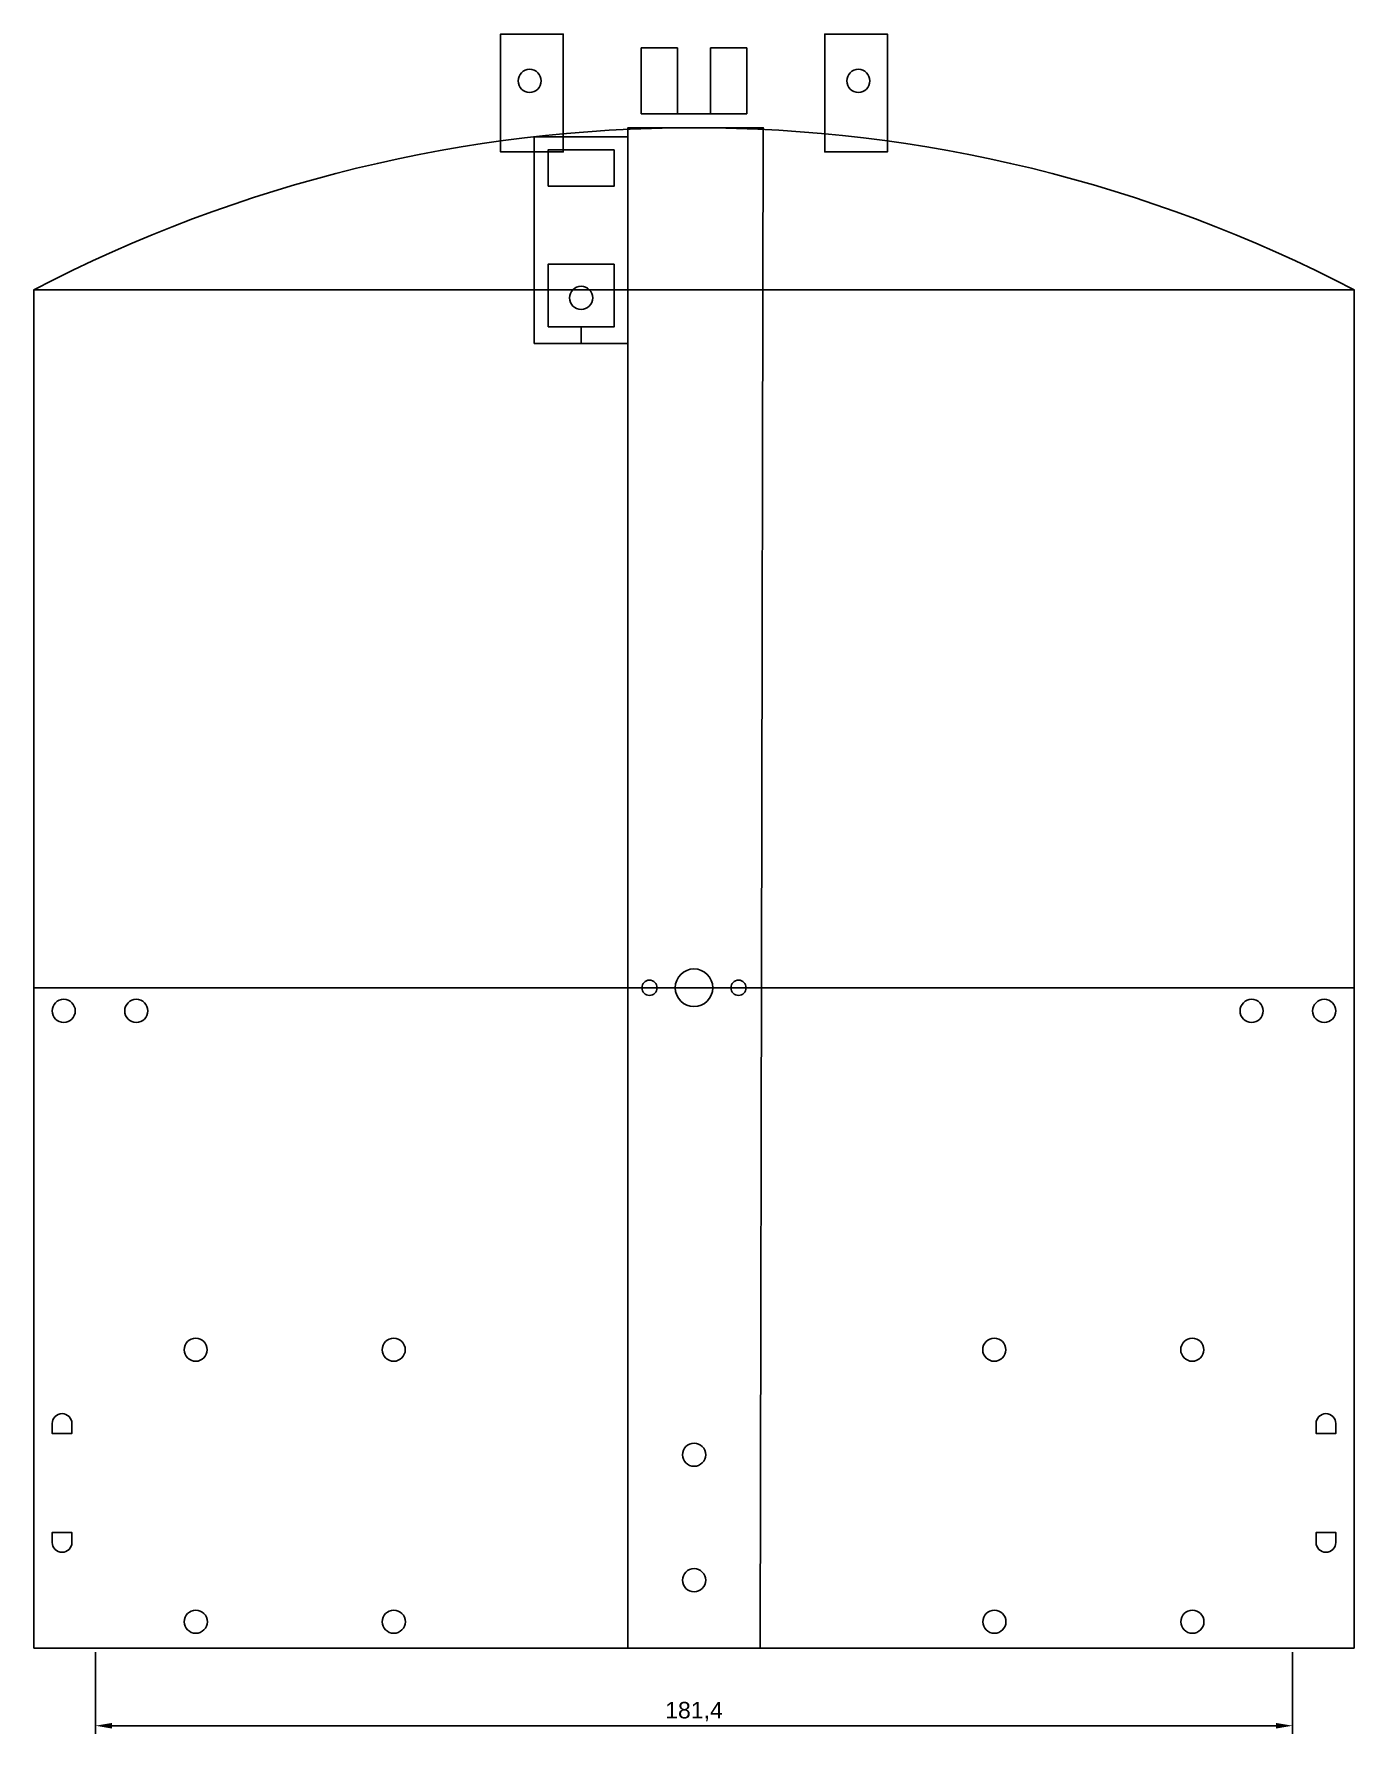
# Model space of a CAD drawing. Header units: millimetres. Extents: x 257 to 1727, y -442 to 115.
# Drawn here: x 1527.3 to 1727.3, y -442 to -184.6 of the extents above; entities that cross this region are included whole.
import ezdxf

# ---------------------------------------------------------------- set-up
doc = ezdxf.new("R2010")
doc.units = ezdxf.units.MM
doc.layers.add('corte', color=1, linetype='Continuous')
doc.styles.get("Standard").update_dxf_attribs({"font": 'arial.ttf'})
doc.dimstyles.new('ISO-25', dxfattribs={"dimtxt": 2.5, "dimasz": 2.5, "dimexe": 1.25, "dimexo": 0.625, "dimtad": 1, "dimtxsty": 'Standard', "dimcen": 2.5, "dimadec": 0, "dimazin": 0, "dimtfac": 1, "dimtmove": 0, "dimatfit": 3, "dimfxl": 1, "dimarcsym": 0})

msp = doc.modelspace()

# ---------------------------------------------------------------- blocks, each defined once
blk = doc.blocks.new('*D34')
at = {"color": 0, "lineweight": -2, "transparency": 16777216}
for p, q in [((1536.58, -429.63), (1536.58, -442.02)), ((1717.98, -429.63), (1717.98, -442.02)), ((1715.48, -440.77), (1539.08, -440.77))]:
    blk.add_line(p, q, dxfattribs=at)
at = {"color": 0, "transparency": 16777216}
for points in [[(1539.08, -440.35), (1539.08, -441.19), (1536.58, -440.77)], [(1715.48, -440.35), (1715.48, -441.19), (1717.98, -440.77)]]:
    blk.add_solid(points, dxfattribs=at)
at = {"layer": 'Defpoints', "color": 0, "transparency": 16777216}
for p in [(1536.58, -429.01), (1717.98, -429.01), (1536.58, -440.77)]:
    blk.add_point(p, dxfattribs=at)
at = {"color": 0, "transparency": 16777216, "insert": (1627.28, -438.64), "char_height": 2.5, "attachment_point": 5}
blk.add_mtext('181,4', dxfattribs=at)

# ---------------------------------------------------------------- dimensions: what is measured, and where the dimension line sits
dim = msp.add_linear_dim(base=(1536.581, -440.771), p1=(1717.981, -429.007), p2=(1536.581, -429.007), dimstyle='ISO-25')
dim.commit()
dim.dimension.update_dxf_attribs({"geometry": '*D34', "text_midpoint": (1627.281, -438.643)})

# ---------------------------------------------------------------- linework, layer by layer
at = {"color": 2}
for p, q in [((1624.781, -196.665), (1629.781, -196.665)), ((1627.781, -198.765), (1626.781, -198.765)), ((1610.181, -228.925), (1610.181, -231.425))]:
    msp.add_line(p, q, dxfattribs=at)
for points in [[(1597.981, -196.665), (1597.981, -202.422), (1607.481, -202.422), (1607.481, -184.565), (1597.981, -184.565), (1597.981, -196.665)], [(1647.081, -196.665), (1647.081, -202.422), (1656.581, -202.422), (1656.581, -184.565), (1647.081, -184.565), (1647.081, -196.665)], [(1627.781, -198.765), (1617.281, -198.765), (1617.281, -429.007), (1637.281, -429.007), (1637.781, -198.765), (1617.781, -198.765)], [(1605.181, -228.925), (1605.181, -219.425), (1615.181, -219.425), (1615.181, -228.925), (1605.181, -228.925)], [(1527.281, -429.007), (1527.281, -223.307), (1727.281, -223.307), (1727.281, -429.007), (1527.281, -429.007)], [(1627.281, -429.007), (1527.281, -429.007), (1527.281, -329.007), (1727.281, -329.007), (1727.281, -429.007), (1627.281, -429.007)]]:
    msp.add_lwpolyline(points, dxfattribs=at)
at = {"color": 1}
for points in [[(1619.281, -196.665), (1624.781, -196.665), (1624.781, -186.665), (1619.281, -186.665), (1619.281, -196.665)], [(1635.281, -196.665), (1629.781, -196.665), (1629.781, -186.665), (1635.281, -186.665), (1635.281, -196.665)], [(1605.181, -207.625), (1605.181, -202.125), (1615.181, -202.125), (1615.181, -207.625), (1605.181, -207.625)]]:
    msp.add_lwpolyline(points, dxfattribs=at)
msp.add_lwpolyline([(1617.281, -200.125), (1603.081, -200.125), (1603.081, -231.425), (1617.281, -231.425), (1617.281, -200.125)])
for centre in [(1602.381, -191.665), (1652.181, -191.665), (1610.181, -224.525)]:
    msp.add_circle(centre, 1.75, dxfattribs=at)
for centre in [(1531.781, -332.507), (1542.781, -332.507), (1711.764, -332.507), (1722.764, -332.507), (1551.78, -383.818), (1581.78, -383.818), (1672.781, -383.818), (1702.781, -383.818), (1627.299, -399.729), (1627.299, -418.729), (1551.797, -425.018), (1581.797, -425.018), (1672.797, -425.018), (1702.797, -425.018)]:
    msp.add_circle(centre, 1.75)
at = {"color": 2}
msp.add_arc((1627.281, -414.769), 216.004, 62.4221, 117.5779, dxfattribs=at)
at = {"layer": 'corte'}
for points in [[(1533.031, -395.007), (1533.031, -396.507), (1530.031, -396.507), (1530.031, -395.007, -1)], [(1724.531, -395.007), (1724.531, -396.507), (1721.531, -396.507), (1721.531, -395.007, -1)], [(1530.031, -413.007), (1530.031, -411.507), (1533.031, -411.507), (1533.031, -413.007, -1)], [(1721.531, -413.007), (1721.531, -411.507), (1724.531, -411.507), (1724.531, -413.007, -1)]]:
    msp.add_lwpolyline(points, format="xyb", close=True, dxfattribs=at)
for centre, radius in [((1627.281, -329.007), 2.85), ((1620.531, -329.007), 1.15), ((1634.031, -329.007), 1.15)]:
    msp.add_circle(centre, radius, dxfattribs=at)

msp.set_redraw_order([(e.dxf.handle, doc.entitydb.next_handle()) for e in msp.query("TEXT MTEXT ATTDEF DIMENSION ARC_DIMENSION")])  # texts and dimensions are drawn at this point

doc.saveas('drawing.dxf')
